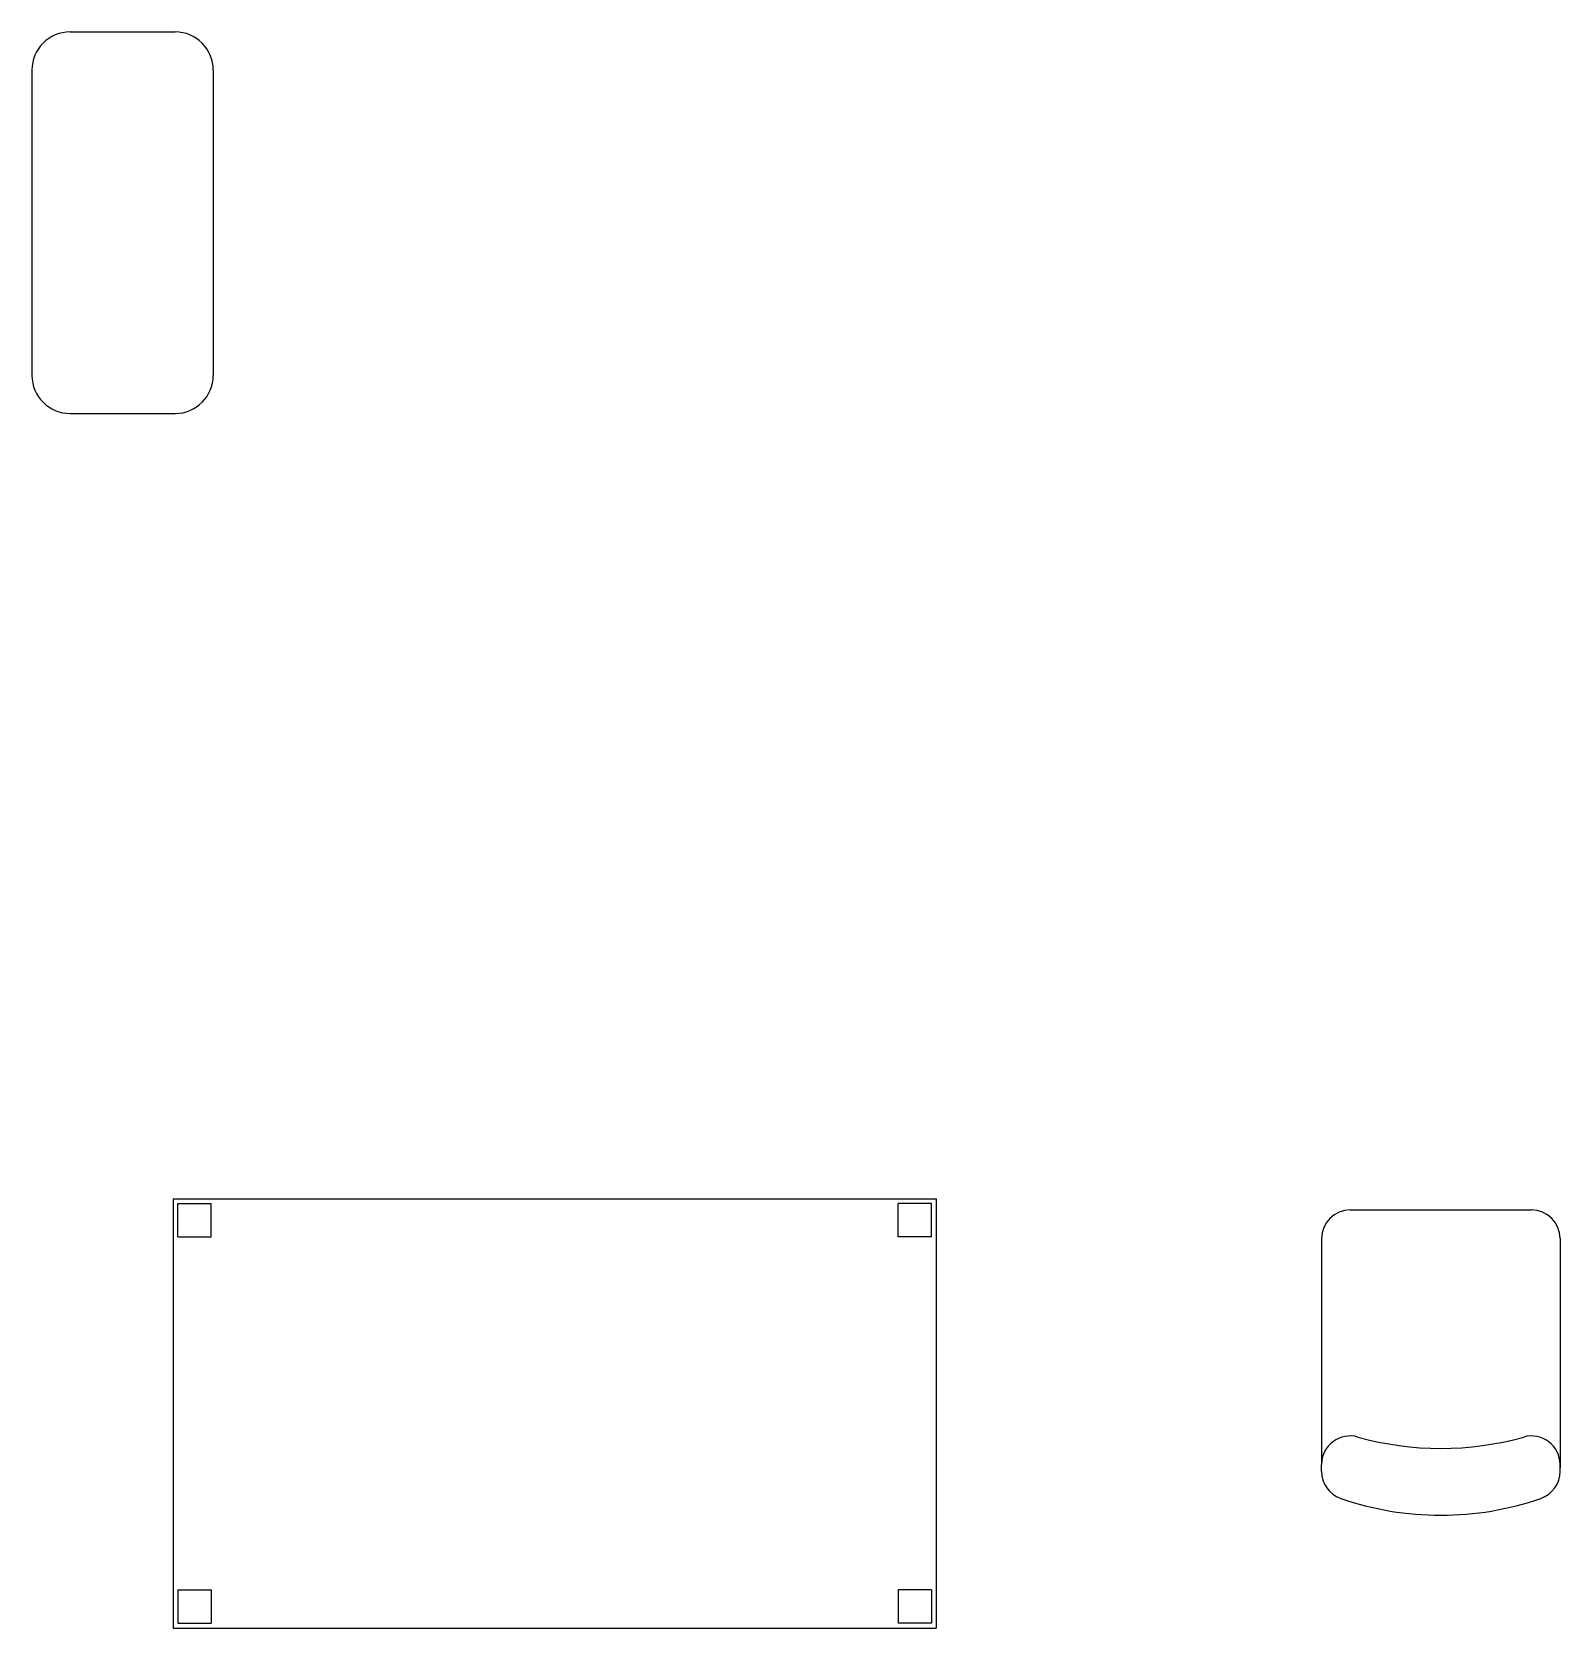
# Model space of a CAD drawing. Header units: millimetres. Extents: x -48 to 1636, y 140 to 1505.
# Drawn here: x 1315.9 to 1636.3, y 451.4 to 786 of the extents above; entities that cross this region are included whole.
import ezdxf

# ---------------------------------------------------------------- set-up
doc = ezdxf.new("R2010")
doc.units = ezdxf.units.MM

msp = doc.modelspace()

# ---------------------------------------------------------------- linework, layer by layer
for p, q in [((1323.924, 786.032), (1345.924, 786.032)), ((1315.924, 778.032), (1315.924, 714.032)), ((1353.924, 778.032), (1353.924, 714.032)), ((1323.924, 706.032), (1345.924, 706.032)), ((1345.508, 541.38), (1345.508, 451.38)), ((1345.508, 541.38), (1505.508, 541.38)), ((1346.508, 540.38), (1353.508, 540.38)), ((1346.508, 533.38), (1346.508, 540.38)), ((1353.508, 533.38), (1353.508, 540.38)), ((1504.508, 540.38), (1497.508, 540.38)), ((1497.508, 533.38), (1497.508, 540.38)), ((1504.508, 533.38), (1504.508, 540.38)), ((1505.508, 541.38), (1505.508, 451.38)), ((1592.261, 539.038), (1630.261, 539.038)), ((1346.508, 533.38), (1353.508, 533.38)), ((1504.508, 533.38), (1497.508, 533.38)), ((1586.261, 533.038), (1586.261, 485.666)), ((1636.261, 533.038), (1636.261, 484.952)), ((1586.261, 484.238), (1586.261, 485.666)), ((1636.261, 484.238), (1636.261, 485.666)), ((1346.508, 459.38), (1346.508, 452.38)), ((1346.508, 459.38), (1353.508, 459.38)), ((1353.508, 459.38), (1353.508, 452.38)), ((1497.508, 459.38), (1497.508, 452.38)), ((1504.508, 459.38), (1497.508, 459.38)), ((1504.508, 459.38), (1504.508, 452.38)), ((1346.508, 452.38), (1353.508, 452.38)), ((1504.508, 452.38), (1497.508, 452.38)), ((1345.508, 451.38), (1505.508, 451.38))]:
    msp.add_line(p, q)
for centre, radius, start, end in [((1323.924, 778.032), 8, 90, 180), ((1345.924, 778.032), 8, 0, 90), ((1323.924, 714.032), 8, 180, 270), ((1345.924, 714.032), 8, 270, 0), ((1592.261, 533.038), 6, 90, 180), ((1630.261, 533.038), 6, 0, 90), ((1592.261, 485.666), 6, 74.25071, 180), ((1611.261, 553.038), 64, 254.25071, 285.74929), ((1630.261, 485.666), 6, 0, 105.74929), ((1592.261, 484.238), 6, 180, 250.87767), ((1630.261, 484.238), 6, 289.12233, 0), ((1611.261, 539.038), 64, 250.87767, 289.12233)]:
    msp.add_arc(centre, radius, start, end)

doc.saveas('drawing.dxf')
